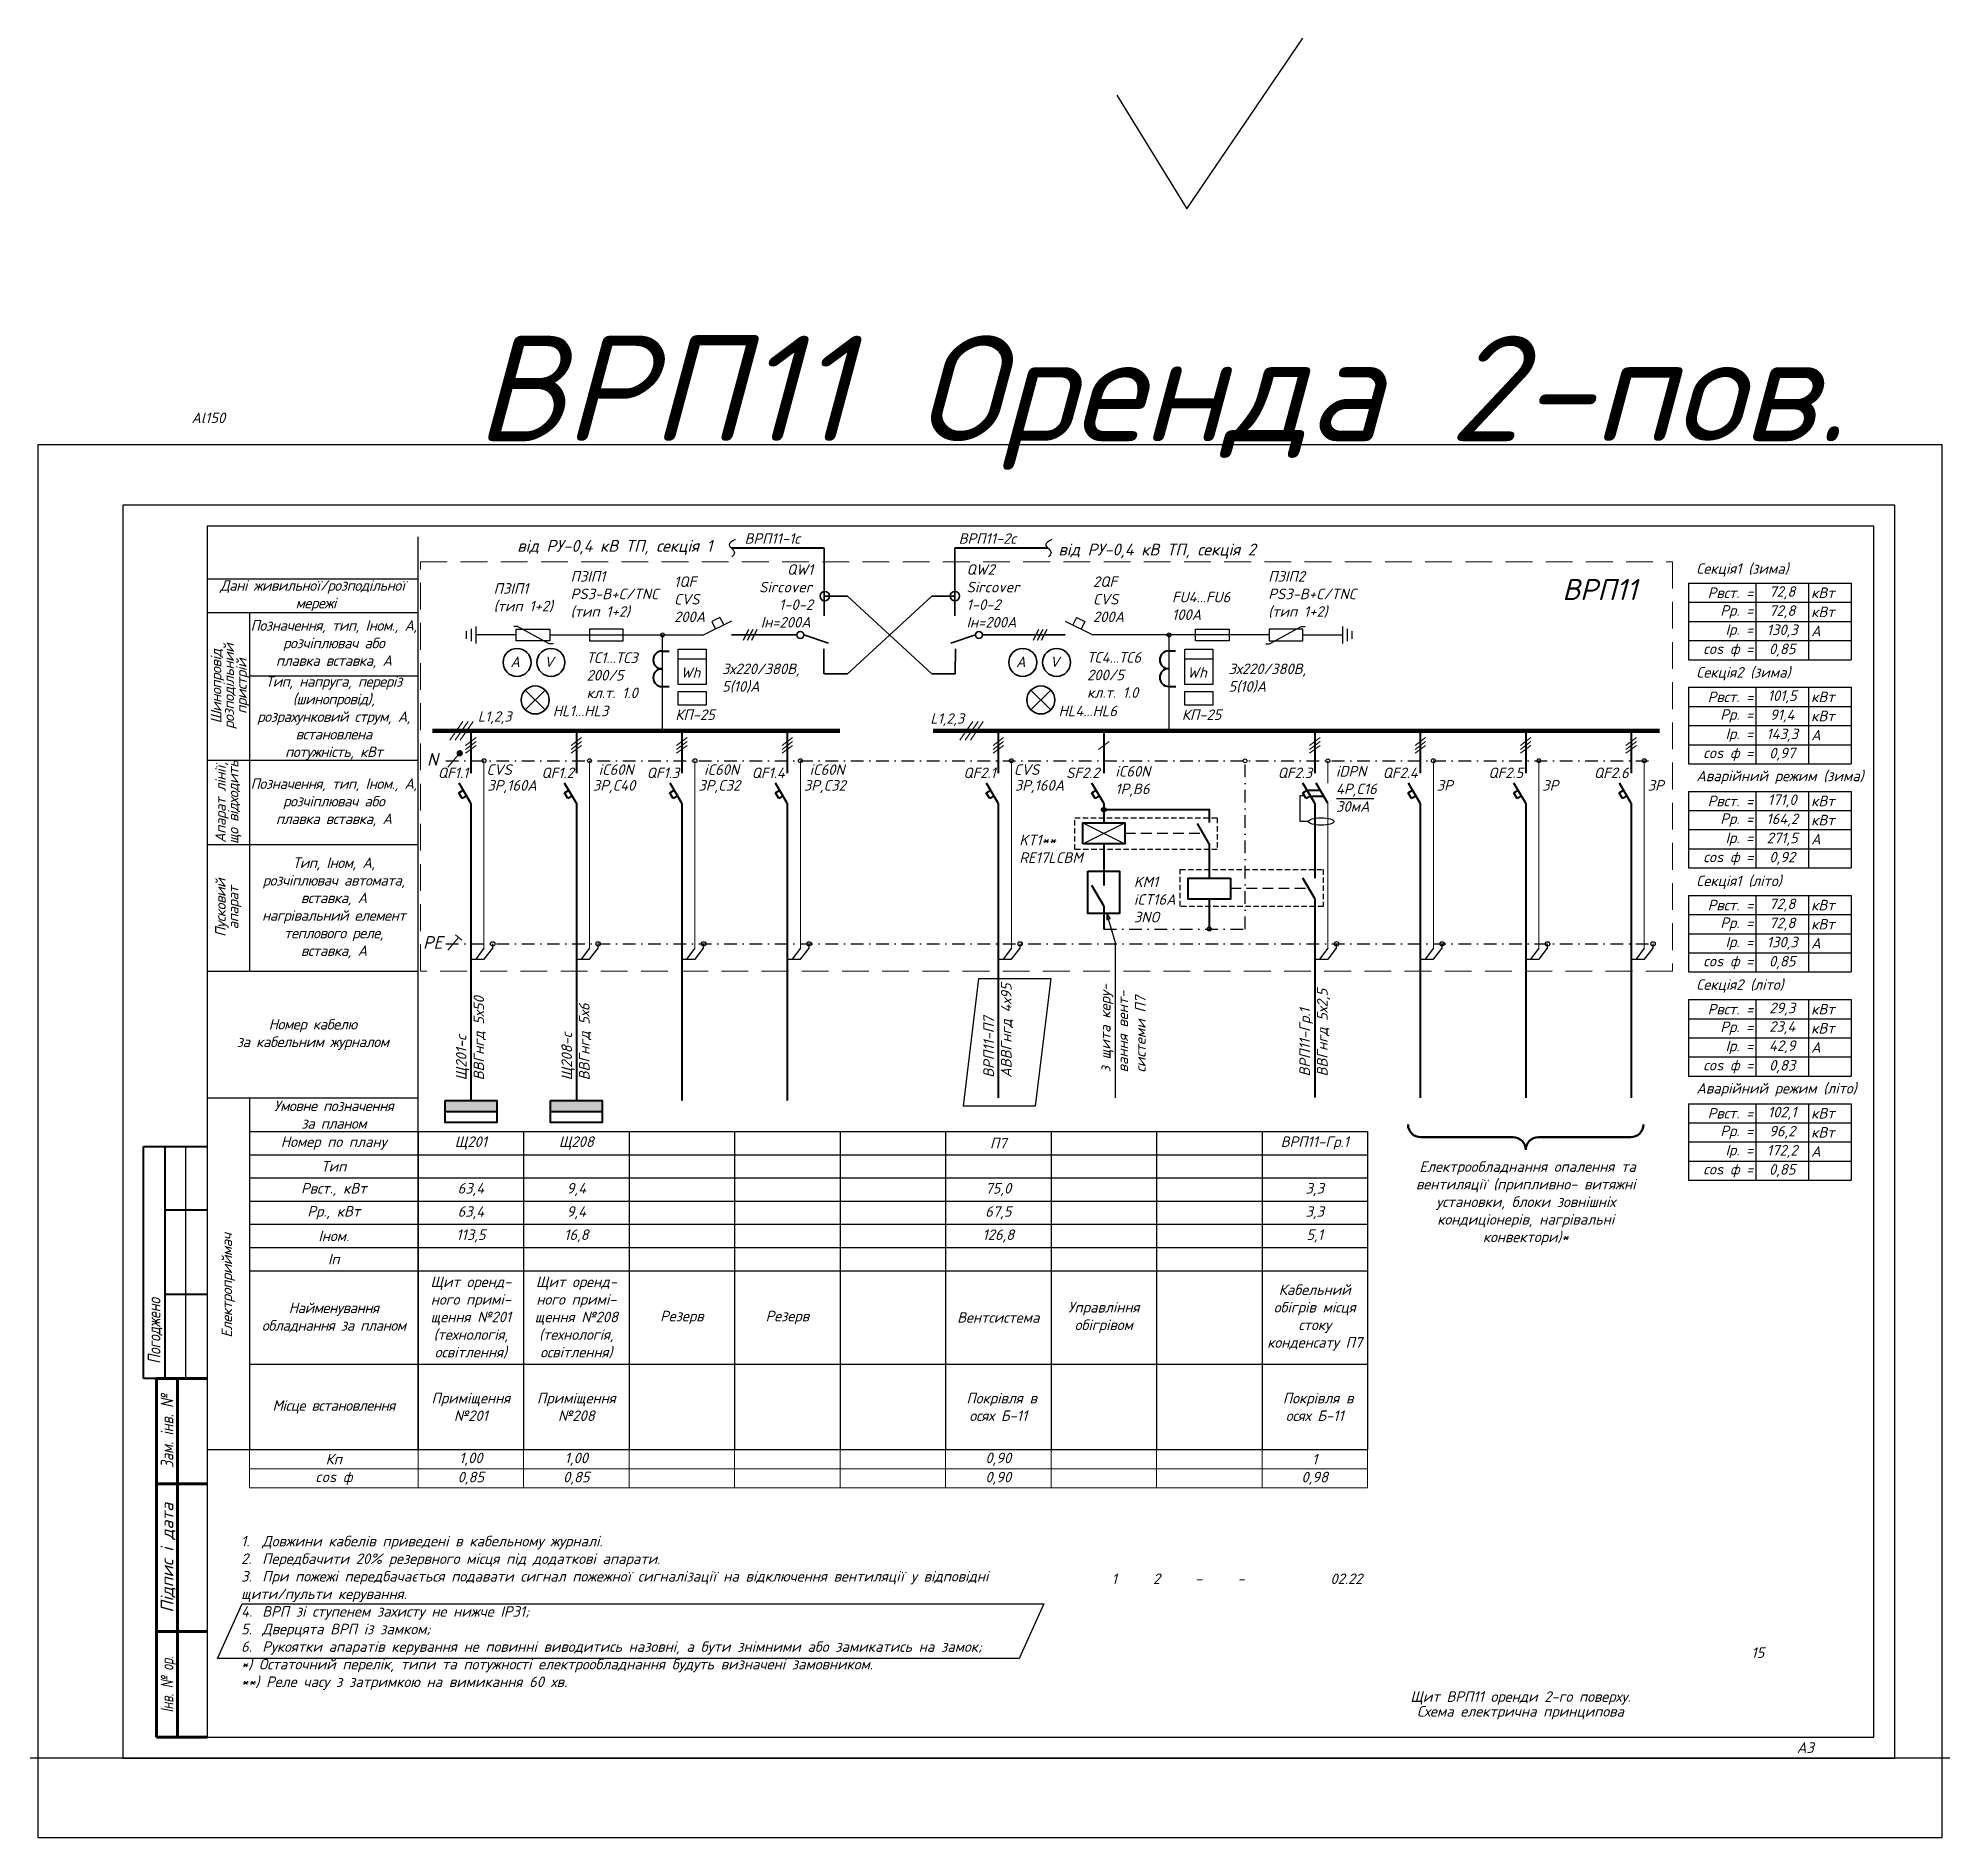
# Model space of a CAD drawing. Header units: millimetres. Extents: x -122434 to 1506205, y -201405 to 386015.
# Drawn here: x 1299817 to 1344938, y 152711 to 195373 of the extents above; entities that cross this region are included whole.
import ezdxf
from ezdxf.enums import TextEntityAlignment as Align

# ---------------------------------------------------------------- set-up
doc = ezdxf.new("R2010")
doc.units = ezdxf.units.MM
doc.linetypes.add('DASHDOTX2', pattern=[2, 1, -0.5, 0, -0.5])
doc.linetypes.add('DASHED', pattern=[9.525, 6.35, -3.175])
doc.layers.get('Defpoints').update_dxf_attribs({"color": 4})
for name, color, linetype in [('Cхема', 7, 'Continuous'), ('E_Зміни', 7, 'Continuous'), ('Схема', 7, 'Continuous')]:
    doc.layers.add(name, color=color, linetype=linetype)
doc.layers.add('Рамка внешняя', color=4, linetype='Continuous', lineweight=30, plot=False)
doc.styles.add('GOST 2.304', font='isocpeui.ttf')
doc.styles.add('ICO', font='isocpeui.ttf')
doc.styles.add('ГОСТ 2.304', font='isocpeui.ttf')
doc.styles.add('СГЕНЕРИР_СТИЛЬ_7', font='isocpeui.ttf')

msp = doc.modelspace()

# ---------------------------------------------------------------- texts
at = {"color": 3, "lineweight": 40, "style": 'GOST 2.304'}
msp.add_text('ВРП11 Оренда 2-пов.', height=2500, dxfattribs=at).set_placement((1310182, 185818, 0))
at = {"color": 0, "lineweight": 40}
for s, height, style, p in [('від РУ-0,4 кВ ТП, секція 1', 281.25, 'ГОСТ 2.304', (1311173, 183196)), ('ВРП11-1с', 250, 'GOST 2.304', (1316560, 183385)), ('ВРП11-2с', 250, 'GOST 2.304', (1321634, 183385)), ('від РУ-0,4 кВ ТП, секція 2', 281.25, 'ГОСТ 2.304', (1323999, 183109)), ('ВРП11', 500, 'GOST 2.304', (1335941, 182051))]:
    msp.add_text(s, height=height, dxfattribs=dict(at, style=style)).set_placement(p)
at = {"color": 7, "lineweight": 40, "style": 'ГОСТ 2.304'}
for s, p in [('А', (1311010, 180464, 0)), ('V', (1311812, 180464, 0)), ('А', (1322995, 180464, 0)), ('V', (1323797, 180464, 0)), ('Wh', (1315048, 180210)), ('Wh', (1327053, 180210)), ('HL1...HL3', (1312018, 179299, 0)), ('HL4...HL6', (1324003, 179299, 0))]:
    msp.add_text(s, height=250, dxfattribs=at).set_placement(p)
at = {"color": 0, "lineweight": 9, "style": 'ICO'}
for s, height, p in [('L1,2,3', 243.1, (1310239, 179172)), ('L1,2,3', 243.1, (1320965, 179124)), ('N', 300, (1309034, 178124)), ('PE', 300, (1308941, 173786))]:
    msp.add_text(s, height=height, dxfattribs=at).set_placement(p)
at = {"lineweight": 40, "style": 'GOST 2.304'}
msp.add_text('SF2.2', height=250, dxfattribs=at).set_placement((1324180, 177832))
at = {"color": 3, "linetype": 'Continuous', "lineweight": 25, "insert": (1303851, 186371), "char_height": 250, "width": 1500, "attachment_point": 5, "line_spacing_factor": 0.84, "style": 'GOST 2.304'}
msp.add_mtext('Al150', dxfattribs=at)
at = {"color": 7, "linetype": 'Continuous', "char_height": 250, "style": 'ГОСТ 2.304'}
for s, insert, width, attachment_point in [('\\pi1820.9;{\\C256;QW1\\P\\pi1159.8;Sircover\\P\\pi1630.4;1-0-2\\P\\pi1199.2;Iн=200А}', (1315745, 182151, 0), 2434.76, 4), ('{\\C256;QW2\\PSircover\\P1-0-2\\PIн=200А}', (1321821, 182151, 0), 1827.7, 4), ('{\\C256;ПЗІП1\\P(тип 1+2)}', (1310613, 182106), 4000, 4), ('{\\C256;ПЗІП1\\PPS3-B+C/TNC\\P(тип 1+2)}', (1312437, 182185, 0), 4000, 4), ('{\\C256;1QF\\PCVS\\P200А}', (1314889, 182071, 0), 4000, 4), ('{\\C256;2QF\\PCVS\\P200А}', (1324817, 182071, 0), 4000, 4), ('{\\C256;ПЗІП2\\PPS3-B+C/TNC\\P(тип 1+2)}', (1328971, 182185, 0), 4000, 4), ('{\\C256;FU4...FU6\\P100А }', (1326690, 181914), 1387.26, 4), ('{\\T0.95;Тип, напруга, переріз (шинопровід), розрахунковий струм, А, встановлена \\Pпотужність, кВт}', (1306824, 179255), 4000, 5), ('{\\T0.95;Позначення, тип, Iном., А, розчіплювач або \\Pплавка вставка, А}', (1306824, 177255), 4000, 5), ('{\\T0.95;Тип, Iном, А,\\Pрозчіплювач автомата,\\Pвставка, А\\Pнагрівальний елемент теплового реле,\\Pвставка, А}', (1306824, 174755), 4000, 5), ('{\\T0.95;Номер кабелю \\Pза кабельним журналом}', (1306324, 171755), 5000, 5), ('{\\T0.95;Умовне позначення \\Pза планом}', (1306824, 169855), 4000, 5)]:
    msp.add_mtext(s, dxfattribs=dict(at, insert=insert, width=width, attachment_point=attachment_point))
at = {"ltscale": 100, "char_height": 250}
for s, width, insert, attachment_point, style in [('Секція1 (зима)', 4941.25, (1339118, 182924), 1, 'ГОСТ 2.304'), ('ТС1...ТС3\\P200/5 \\Pкл.т. 1.0', 1652.14, (1312816, 180811), 1, 'ГОСТ 2.304'), ('\\P3х220/380В, 5(10)А', 1842.83, (1316026, 180964, 0), 1, 'GOST 2.304'), ('ТС4...ТС6\\P200/5 \\Pкл.т. 1.0', 1652.14, (1324678, 180818), 1, 'ГОСТ 2.304'), ('\\P3х220/380В, 5(10)А', 1842.83, (1328031, 180964, 0), 1, 'GOST 2.304'), ('Секція2 (зима)', 4941.25, (1339118, 180465), 1, 'ГОСТ 2.304'), ('КП-25', 1652.14, (1314919, 179460), 1, 'ГОСТ 2.304'), ('КП-25', 1652.14, (1326924, 179460), 1, 'ГОСТ 2.304'), ('Аварійний режим (зима)', 4941.25, (1339118, 178008), 1, 'ГОСТ 2.304'), ('Секція1 (літо)', 4941.25, (1339118, 175522), 1, 'ГОСТ 2.304'), ('Секція2 (літо)', 4941.25, (1339118, 173063), 1, 'ГОСТ 2.304'), ('Аварійний режим (літо)', 4941.25, (1339118, 170605), 1, 'ГОСТ 2.304'), ('\\pxi0.3556;Електрообладнання опалення та вентиляції (припливно- витяжні установки, блоки зовнішніх кондиціонерів, нагрівальні конвектори)*', 5902.74, (1335074, 168748, 0), 2, 'GOST 2.304')]:
    msp.add_mtext_dynamic_manual_height_columns(s, width=width, gutter_width=1250, heights=[0], dxfattribs=dict(at, insert=insert, attachment_point=attachment_point, style=style))
at = {"linetype": 'Continuous', "char_height": 250, "attachment_point": 5, "style": 'ГОСТ 2.304'}
for s, insert, width in [('{\\T0.95;Дані живильної/розподільної\\P мережі}', (1306324, 182155), 5000), ('{\\T0.95;Позначення, тип, Iном., А, розчіплювач або \\Pплавка вставка, А}', (1306824, 181005), 4000)]:
    msp.add_mtext(s, dxfattribs=dict(at, insert=insert, width=width))
at = {"color": 7, "linetype": 'Continuous', "char_height": 250, "attachment_point": 5, "rotation": 90, "line_spacing_factor": 0.72, "style": 'ГОСТ 2.304'}
for s, insert, width in [('{\\T0.95;Шинопровід\\Pрозподільний \\Pпристрій}', (1304369, 180005), 3500), ('{\\T0.95;Апарат лінії, що відходить}', (1304324, 177255), 2000), ('{\\T0.95;Пусковий \\Pапарат}', (1304324, 174755), 3000), ('{\\T0.95;Електроприймач}', (1304324, 165805), 8900)]:
    msp.add_mtext(s, dxfattribs=dict(at, insert=insert, width=width))
at = {"lineweight": 15, "char_height": 250, "attachment_point": 1, "style": 'ГОСТ 2.304'}
for s, insert, width in [('{\\C7;iC60N\\P1P,B6}', (1325348, 178118, 0), 1265.99), ('{\\C7;iDPN\\P4P,C16\\P30мA}', (1330578, 178118, 0), 1265.99), ('{\\C7;KT1**\\PRE17LCBM}', (1323071, 176489, 0), 1265.99), ('{\\C7;KМ1\\PiCT16A\\P3NO}', (1325787, 175497, 0), 1265.99), ('\\pxt2;{\\C7;1.^IДовжини кабелів приведені в кабельному журналі}.\\P{\\C7;2.^IПередбачити 20% резервного місця під додаткові апарати.\\P}3.^IПри пожежі передбачається подавати сигнал пожежної сигналізації на відключення вентиляції у відповідні щити/пульти керуван{\\C7;ня}.{\\C7;\\P4.^IВРП зі ступенем захисту не нижче IP31;\\P}5.^IДверцята ВРП із замком;\\P6.^IРукоятки апаратів керування не повинні виводитись назовні, а бути знімними або замикатись на замок;{\\C7;\\P\\ptz;}*) Остаточний перелік, типи та потужності електрообладнання будуть визначені замовником.\\P**) {\\C7;Реле часу з затримкою на вимикання 60 хв.}', (1304628, 159871, 0), 19062.53)]:
    msp.add_mtext(s, dxfattribs=dict(at, insert=insert, width=width))
at = {"color": 7, "linetype": 'Continuous', "char_height": 250, "width": 4000, "attachment_point": 4, "rotation": 90, "style": 'ГОСТ 2.304'}
for s, insert in [('{\\C256;ВРП11-П7\\P\\pxt12;АВВГнгд 4х95}', (1322574, 170729)), ('\\pt3000;{\\C256;з щита керу-\\Pвання вент-\\Pсистеми П7}', (1325525, 170855)), ('{\\C256;ВРП11-Гр.1\\P\\pt3000;ВВГнгд 5х2,5}', (1330074, 170759, 0)), ('{\\C256;Щ201-с\\PВВГнгд 5х50}', (1310074, 170667, 0)), ('{\\C256;Щ208-с\\PВВГнгд 5х6}', (1312574, 170667, 0))]:
    msp.add_mtext(s, dxfattribs=dict(at, insert=insert))
at = {"linetype": 'Continuous', "lineweight": 25, "char_height": 250, "attachment_point": 5, "line_spacing_factor": 0.84, "style": 'GOST 2.304'}
for s, insert, width in [('{\\C7;15}', (1340574, 157102), 1500), ('\\pi250;Щит ВРП11 оренди 2-го поверху. \\PСхема електрична принципова', (1334824, 155852), 7000)]:
    msp.add_mtext(s, dxfattribs=dict(at, insert=insert, width=width))
at = {"style": 'ГОСТ 2.304'}
msp.add_attdef('QF2.3', text='QF', height=250, dxfattribs=at).set_placement((1330013, 177956), align=Align.MIDDLE_RIGHT)
at = {"layer": 'E_Зміни', "linetype": 'Continuous', "lineweight": 25, "char_height": 250, "width": 1000, "attachment_point": 5, "line_spacing_factor": 0.84, "style": 'GOST 2.304'}
for s, insert in [('{\\C7;1}', (1325324, 158852)), ('{\\C7;2}', (1326324, 158852)), ('{\\C7;-}', (1327324, 158852)), ('{\\C7;-}', (1328324, 158852)), ('{\\C7;02.22}', (1330824, 158852))]:
    msp.add_mtext(s, dxfattribs=dict(at, insert=insert))

# ---------------------------------------------------------------- blocks, each defined once
blk = doc.blocks.new('*U160')
at = {"color": 0, "lineweight": 40}
for p, q in [((0, 0), (0, -1005)), ((0, -1720), (-280, -1240)), ((-284, -1468), (-180, -1408)), ((-204, -1607), (-284, -1468)), ((-100, -1547), (-204, -1607))]:
    blk.add_line(p, q, dxfattribs=at)
at = {"color": 0, "lineweight": 13}
for p, q in [((-124, -348), (124, -163)), ((-124, -441), (124, -256)), ((-124, -533), (124, -348))]:
    blk.add_line(p, q, dxfattribs=at)
at = {"color": 0, "lineweight": 9}
for p, q in [((311, -711), (311, -1240)), ((311, -1240), (311, -1720)), ((311, -2461), (311, -1720)), ((311, -2941), (311, -2461)), ((311, -5151), (311, -2941))]:
    blk.add_line(p, q, dxfattribs=at)
at = {"lineweight": 40}
for p, q in [((0, -1720), (0, -2226)), ((0, -2226), (0, -2941)), ((0, -2941), (0, -4529))]:
    blk.add_line(p, q, dxfattribs=at)
at = {"color": 0}
blk.add_circle((311, -711), 46.3, dxfattribs=at)
at = {"color": 0, "lineweight": 40}
blk.add_point((-37, -1659), dxfattribs=at)
at = {"style": 'ГОСТ 2.304'}
blk.add_attdef('QF', text='', height=250, dxfattribs=at).set_placement((-61, -997), align=Align.MIDDLE_RIGHT)
at = {"lineweight": 50, "style": 'ГОСТ 2.304'}
for tag, p in [('ТYPE', (369, -1046)), ('CURRENT', (391, -1419))]:
    blk.add_attdef(tag, p, '', height=250, dxfattribs=at)
blk = doc.blocks.new('*T85')
at = {"color": 0, "lineweight": -2, "transparency": 16777216}
for p, q in [((0, 0), (4000, 0)), ((0, 0), (0, -7540)), ((19000, 0), (24000, 0)), ((19000, 0), (19000, -7540)), ((21500, 0), (21500, -7540)), ((24000, 0), (24000, -7540)), ((0, -550), (26500, -550)), ((4000, -550), (4000, -2200)), ((6500, -550), (6500, -2200)), ((9000, -550), (9000, -2200)), ((11500, -550), (11500, -7540)), ((14000, -550), (14000, -7540)), ((16500, -550), (16500, -7540)), ((26500, -550), (26500, -2200)), ((0, -1100), (26500, -1100)), ((0, -1650), (26500, -1650)), ((0, -2200), (4000, -2200)), ((9000, -2200), (16500, -2200)), ((19000, -2200), (26500, -2200)), ((0, -2750), (4000, -2750)), ((6500, -2750), (6500, -5515)), ((9000, -2750), (16500, -2750)), ((9000, -2750), (9000, -3300)), ((19000, -2750), (24000, -2750)), ((26500, -2750), (26500, -7540)), ((0, -3300), (9000, -3300)), ((4000, -3300), (4000, -7540)), ((11500, -3300), (26500, -3300)), ((0, -5515), (26500, -5515)), ((0, -7540), (26500, -7540))]:
    blk.add_line(p, q, dxfattribs=at)
at = {"color": 0, "linetype": 'ByBlock', "lineweight": -2, "transparency": 16777216}
for p, q in [((4000, 0), (19000, 0)), ((4000, 0), (4000, -550)), ((6500, 0), (6500, -550)), ((9000, 0), (9000, -550)), ((11500, 0), (11500, -550)), ((14000, 0), (14000, -550)), ((16500, 0), (16500, -550)), ((24000, 0), (26500, 0)), ((26500, 0), (26500, -550)), ((4000, -2200), (9000, -2200)), ((4000, -2200), (4000, -3300)), ((6500, -2200), (6500, -2750)), ((9000, -2200), (9000, -2750)), ((16500, -2200), (19000, -2200)), ((26500, -2200), (26500, -2750)), ((4000, -2750), (9000, -2750)), ((16500, -2750), (19000, -2750)), ((24000, -2750), (26500, -2750)), ((9000, -3300), (11500, -3300)), ((9000, -3300), (9000, -7540)), ((6500, -5515), (6500, -7540))]:
    blk.add_line(p, q, dxfattribs=at)
at = {"layer": 'Defpoints', "color": 8, "linetype": 'ByBlock', "lineweight": 0, "transparency": 16777216}
for p, q in [((0, -7540), (0, -8447)), ((4000, -7540), (4000, -8447)), ((6500, -7540), (6500, -8447)), ((9000, -7540), (9000, -8447)), ((11500, -7540), (11500, -8447)), ((14000, -7540), (14000, -8447)), ((16500, -7540), (16500, -8447)), ((19000, -7540), (19000, -8447)), ((21500, -7540), (21500, -8447)), ((24000, -7540), (24000, -8447)), ((26500, -7540), (26500, -8447)), ((0, -7994), (26500, -7994)), ((0, -8447), (26500, -8447))]:
    blk.add_line(p, q, dxfattribs=at)
at = {"color": 0, "transparency": 16777216, "char_height": 250, "attachment_point": 5, "style": 'ГОСТ 2.304'}
for s, insert, width in [('Номер по плану', (2000, -275), 3880), ('Щ201', (5250, -275), 2380), ('Щ208', (7750, -275), 2380), ('П7', (17750, -275), 2380), ('ВРП11-Гр.1', (25250, -275), 2380), ('Тип', (2000, -825), 3880), ('Рвст., кВт', (2000, -1375), 3880), ('63,4', (5250, -1375), 2380), ('9,4', (7750, -1375), 2380), ('75,0', (17750, -1375), 2380), ('3,3', (25250, -1375), 2380), ('Рр., кВт', (2000, -1925), 3880), ('63,4', (5250, -1925), 2380), ('9,4', (7750, -1925), 2380), ('67,5', (17750, -1925), 2380), ('3,3', (25250, -1925), 2380), ('Іном.', (2000, -2475), 3880), ('113,5', (5250, -2475), 2380), ('16,8', (7750, -2475), 2380), ('126,8', (17750, -2475), 2380), ('5,1', (25250, -2475), 2380), ('Іп', (2000, -3025), 3880), ('Щит оренд- ного примі- щення №201 (технологія, освітлення)', (5250, -4408), 2380), ('Щит оренд- ного примі- щення №208 (технологія, освітлення)', (7750, -4408), 2380), ('{\\T0.95;\\C7;Найменування обладнання за планом}', (2000, -4408), 3880), ('Управління обігрівом ', (20250, -4408), 2380), ('Кабельний обігрів місця стоку конденсату П7', (25250, -4408), 2380), ('Резерв', (10250, -4408), 2380), ('Резерв', (12750, -4408), 2380), ('Вентсистема', (17750, -4408), 2380), ('Приміщення №201', (5250, -6528), 2380), ('Приміщення №208', (7750, -6528), 2380), (' Покрівля в осях Б-11', (17750, -6528), 2380), (' Покрівля в осях Б-11', (25250, -6528), 2380), ('{\\T0.95;\\C7;Місце встановлення}', (2000, -6528), 3880)]:
    blk.add_mtext(s, dxfattribs=dict(at, insert=insert, width=width))
at = {"color": 7, "true_color": 0xffffff, "transparency": 16777216, "char_height": 250, "attachment_point": 5, "style": 'ГОСТ 2.304'}
for s, insert, width in [('Кп', (2000, -7767), 3880), ('1,00', (5250, -7767), 2380), ('1,00', (7750, -7767), 2380), ('0,90', (17750, -7767), 2380), ('1', (25250, -7767), 2380), ('cos ф', (2000, -8220), 3880), ('0,85', (5250, -8220), 2380), ('0,85', (7750, -8220), 2380), ('0,90', (17750, -8220), 2380), ('0,98', (25250, -8220), 2380)]:
    blk.add_mtext(s, dxfattribs=dict(at, insert=insert, width=width))
blk = doc.blocks.new('*T86')
at = {"color": 0, "lineweight": -2, "transparency": 16777216}
for p, q in [((0, 0), (1600, 0)), ((0, 0), (0, -1813)), ((1600, 0), (1600, -1813)), ((2850, 0), (3860, 0)), ((2850, 0), (2850, -1813)), ((3860, 0), (3860, -1813)), ((0, -453), (3860, -453)), ((0, -907), (3860, -907)), ((0, -1360), (3860, -1360)), ((0, -1813), (3860, -1813))]:
    blk.add_line(p, q, dxfattribs=at)
at = {"color": 0, "linetype": 'ByBlock', "lineweight": -2, "transparency": 16777216}
blk.add_line((1600, 0), (2850, 0), dxfattribs=at)
at = {"color": 0, "transparency": 16777216, "char_height": 250, "style": 'ГОСТ 2.304'}
for s, insert, width, attachment_point in [('Рвст. =', (1540, -227), 1480, 6), ('72,8', (2225, -227), 1130, 5), ('кВт', (2910, -227), 890, 4), ('Рр. =', (1540, -680), 1480, 6), ('72,8', (2225, -680), 1130, 5), ('кВт', (2910, -680), 890, 4), ('Ір. =', (1540, -1133), 1480, 6), ('130,3', (2225, -1133), 1130, 5), ('А', (2910, -1133), 890, 4), ('сos ф =', (1540, -1587), 1480, 6), ('0,85', (2225, -1587), 1130, 5)]:
    blk.add_mtext(s, dxfattribs=dict(at, insert=insert, width=width, attachment_point=attachment_point))
blk = doc.blocks.new('*T87')
at = {"color": 0, "lineweight": -2, "transparency": 16777216}
for p, q in [((0, 0), (1600, 0)), ((0, 0), (0, -1813)), ((1600, 0), (1600, -1813)), ((2850, 0), (3860, 0)), ((2850, 0), (2850, -1813)), ((3860, 0), (3860, -1813)), ((0, -453), (3860, -453)), ((0, -907), (3860, -907)), ((0, -1360), (3860, -1360)), ((0, -1813), (3860, -1813))]:
    blk.add_line(p, q, dxfattribs=at)
at = {"color": 0, "linetype": 'ByBlock', "lineweight": -2, "transparency": 16777216}
blk.add_line((1600, 0), (2850, 0), dxfattribs=at)
at = {"color": 0, "transparency": 16777216, "char_height": 250, "style": 'ГОСТ 2.304'}
for s, insert, width, attachment_point in [('Рвст. =', (1540, -227), 1480, 6), ('101,5', (2225, -227), 1130, 5), ('кВт', (2910, -227), 890, 4), ('Рр. =', (1540, -680), 1480, 6), ('91,4', (2225, -680), 1130, 5), ('кВт', (2910, -680), 890, 4), ('Ір. =', (1540, -1133), 1480, 6), ('143,3', (2225, -1133), 1130, 5), ('А', (2910, -1133), 890, 4), ('сos ф =', (1540, -1587), 1480, 6), ('0,97', (2225, -1587), 1130, 5)]:
    blk.add_mtext(s, dxfattribs=dict(at, insert=insert, width=width, attachment_point=attachment_point))
blk = doc.blocks.new('*T88')
at = {"color": 0, "lineweight": -2, "transparency": 16777216}
for p, q in [((0, 0), (1600, 0)), ((0, 0), (0, -1813)), ((1600, 0), (1600, -1813)), ((2850, 0), (3860, 0)), ((2850, 0), (2850, -1813)), ((3860, 0), (3860, -1813)), ((0, -453), (3860, -453)), ((0, -907), (3860, -907)), ((0, -1360), (3860, -1360)), ((0, -1813), (3860, -1813))]:
    blk.add_line(p, q, dxfattribs=at)
at = {"color": 0, "linetype": 'ByBlock', "lineweight": -2, "transparency": 16777216}
blk.add_line((1600, 0), (2850, 0), dxfattribs=at)
at = {"color": 0, "transparency": 16777216, "char_height": 250, "style": 'ГОСТ 2.304'}
for s, insert, width, attachment_point in [('Рвст. =', (1540, -227), 1480, 6), ('171,0', (2225, -227), 1130, 5), ('кВт', (2910, -227), 890, 4), ('Рр. =', (1540, -680), 1480, 6), ('164,2', (2225, -680), 1130, 5), ('кВт', (2910, -680), 890, 4), ('Ір. =', (1540, -1133), 1480, 6), ('271,5', (2225, -1133), 1130, 5), ('А', (2910, -1133), 890, 4), ('сos ф =', (1540, -1587), 1480, 6), ('0,92', (2225, -1587), 1130, 5)]:
    blk.add_mtext(s, dxfattribs=dict(at, insert=insert, width=width, attachment_point=attachment_point))
blk = doc.blocks.new('*T89')
at = {"color": 0, "lineweight": -2, "transparency": 16777216}
for p, q in [((0, 0), (1600, 0)), ((0, 0), (0, -1813)), ((1600, 0), (1600, -1813)), ((2850, 0), (3860, 0)), ((2850, 0), (2850, -1360)), ((3860, 0), (3860, -1813)), ((0, -453), (3860, -453)), ((0, -907), (3860, -907)), ((0, -1360), (3860, -1360)), ((0, -1813), (3860, -1813))]:
    blk.add_line(p, q, dxfattribs=at)
at = {"color": 0, "linetype": 'ByBlock', "lineweight": -2, "transparency": 16777216}
for p, q in [((1600, 0), (2850, 0)), ((2850, -1360), (2850, -1813))]:
    blk.add_line(p, q, dxfattribs=at)
at = {"color": 0, "transparency": 16777216, "char_height": 250, "style": 'ГОСТ 2.304'}
for s, insert, width, attachment_point in [('Рвст. =', (1540, -227), 1480, 6), ('72,8', (2225, -227), 1130, 5), ('кВт', (2910, -227), 890, 4), ('Рр. =', (1540, -680), 1480, 6), ('72,8', (2225, -680), 1130, 5), ('кВт', (2910, -680), 890, 4), ('Ір. =', (1540, -1133), 1480, 6), ('130,3', (2225, -1133), 1130, 5), ('А', (2910, -1133), 890, 4), ('сos ф =', (1540, -1587), 1480, 6), ('0,85', (2225, -1587), 1130, 5)]:
    blk.add_mtext(s, dxfattribs=dict(at, insert=insert, width=width, attachment_point=attachment_point))
blk = doc.blocks.new('*T90')
at = {"color": 0, "lineweight": -2, "transparency": 16777216}
for p, q in [((0, 0), (1600, 0)), ((0, 0), (0, -1813)), ((1600, 0), (1600, -1813)), ((2850, 0), (3860, 0)), ((2850, 0), (2850, -1813)), ((3860, 0), (3860, -1813)), ((0, -453), (3860, -453)), ((0, -907), (3860, -907)), ((0, -1360), (3860, -1360)), ((0, -1813), (3860, -1813))]:
    blk.add_line(p, q, dxfattribs=at)
at = {"color": 0, "linetype": 'ByBlock', "lineweight": -2, "transparency": 16777216}
blk.add_line((1600, 0), (2850, 0), dxfattribs=at)
at = {"color": 0, "transparency": 16777216, "char_height": 250, "style": 'ГОСТ 2.304'}
for s, insert, width, attachment_point in [('Рвст. =', (1540, -227), 1480, 6), ('29,3', (2225, -227), 1130, 5), ('кВт', (2910, -227), 890, 4), ('Рр. =', (1540, -680), 1480, 6), ('23,4', (2225, -513), 1130, 2), ('кВт', (2910, -680), 890, 4), ('Ір. =', (1540, -1133), 1480, 6), ('42,9', (2225, -967), 1130, 2), ('А', (2910, -1133), 890, 4), ('сos ф =', (1540, -1587), 1480, 6), ('0,83', (2225, -1587), 1130, 5)]:
    blk.add_mtext(s, dxfattribs=dict(at, insert=insert, width=width, attachment_point=attachment_point))
blk = doc.blocks.new('*T91')
at = {"color": 0, "lineweight": -2, "transparency": 16777216}
for p, q in [((0, 0), (1600, 0)), ((0, 0), (0, -1813)), ((1600, 0), (1600, -1813)), ((2850, 0), (3860, 0)), ((2850, 0), (2850, -1813)), ((3860, 0), (3860, -1813)), ((0, -453), (3860, -453)), ((0, -907), (3860, -907)), ((0, -1360), (3860, -1360)), ((0, -1813), (3860, -1813))]:
    blk.add_line(p, q, dxfattribs=at)
at = {"color": 0, "linetype": 'ByBlock', "lineweight": -2, "transparency": 16777216}
blk.add_line((1600, 0), (2850, 0), dxfattribs=at)
at = {"color": 0, "transparency": 16777216, "char_height": 250, "style": 'ГОСТ 2.304'}
for s, insert, width, attachment_point in [('Рвст. =', (1540, -227), 1480, 6), ('102,1', (2225, -227), 1130, 5), ('кВт', (2910, -227), 890, 4), ('Рр. =', (1540, -680), 1480, 6), ('96,2', (2225, -680), 1130, 5), ('кВт', (2910, -680), 890, 4), ('Ір. =', (1540, -1133), 1480, 6), ('172,2', (2225, -1133), 1130, 5), ('А', (2910, -1133), 890, 4), ('сos ф =', (1540, -1587), 1480, 6), ('0,85', (2225, -1587), 1130, 5)]:
    blk.add_mtext(s, dxfattribs=dict(at, insert=insert, width=width, attachment_point=attachment_point))
blk = doc.blocks.new('*U79')
at = {"lineweight": 40}
for p, q in [((4.94, 90), (4.94, 145)), ((4.94, 145), (19.94, 145)), ((9.94, 145), (9.94, 90)), ((9.94, 130), (19.94, 130)), ((9.94, 110), (19.94, 110)), ((19.94, 90), (4.94, 90))]:
    blk.add_line(p, q, dxfattribs=at)
at = {"lineweight": 25}
blk.add_line((14.94, 90), (14.94, 145), dxfattribs=at)
at = {"linetype": 'Continuous', "lineweight": 60}
for p, q in [((8, 5), (8, 90)), ((8, 90), (20, 90)), ((13, 5), (13, 90)), ((8, 65), (20, 65)), ((8, 30), (20, 30)), ((20, 5), (8, 5))]:
    blk.add_line(p, q, dxfattribs=at)
at = {"lineweight": 30, "ltscale": 100}
blk.add_lwpolyline([(20, 5), (415, 5), (415, 292), (20, 292)], close=True, dxfattribs=at)
at = {"layer": 'Рамка внешняя', "ltscale": 100}
blk.add_lwpolyline([(0, 0), (420, 0), (420, 297), (0, 297)], close=True, dxfattribs=at)
at = {"linetype": 'Continuous', "lineweight": 25, "style": 'СГЕНЕРИР_СТИЛЬ_7'}
for s, width, p in [('Погоджено', 0.8, (7.44, 101.27)), ('Зам. інв. №', 0.8, (10.5, 77.5)), ('Інв. № ор.', 0.7, (10.5, 17.5))]:
    blk.add_text(s, height=3, rotation=90, dxfattribs=dict(at, width=width)).set_placement(p, align=Align.MIDDLE_CENTER)
blk.add_text('Підпис і дата', height=3, rotation=90, dxfattribs=at).set_placement((10.5, 47.5), align=Align.MIDDLE_CENTER)
at = {"layer": 'Схема', "linetype": 'Continuous', "style": 'ГОСТ 2.304'}
blk.add_text('А3', height=2.5, dxfattribs=at).set_placement((396.77, 1.24))

# ---------------------------------------------------------------- hatches: boundary and pattern name
at = {"lineweight": 40}
h = msp.add_hatch(color=256, dxfattribs=at)
h.dxf.hatch_style = 1
h.paths.add_polyline_path([(1310687, 170192), (1309462, 170192), (1309462, 169929), (1310687, 169929)])
h = msp.add_hatch(color=256, dxfattribs=at)
h.dxf.hatch_style = 1
h.paths.add_polyline_path([(1313187, 170192), (1311962, 170192), (1311962, 169929), (1313187, 169929)])

# ---------------------------------------------------------------- linework, layer by layer
at = {"color": 7, "ltscale": 300}
for p, q in [((1308824, 161911), (1308824, 183551)), ((1303824, 182555), (1303824, 161914)), ((1304824, 181755), (1304824, 178255)), ((1304824, 180255), (1308824, 180255)), ((1303824, 178255), (1308824, 178255)), ((1304824, 178255), (1304824, 176255)), ((1303824, 176255), (1308824, 176255)), ((1304824, 176255), (1304824, 173255)), ((1303824, 173255), (1308824, 173255)), ((1303824, 170255), (1308824, 170255)), ((1304824, 170255), (1304824, 169455)), ((1303824, 161914), (1304824, 161914))]:
    msp.add_line(p, q, dxfattribs=at)
at = {"lineweight": 40, "ltscale": 300}
for p, q in [((1318450, 183286), (1316247, 183286)), ((1323750, 183286), (1321547, 183286)), ((1325074, 178954), (1325074, 177949)), ((1324790, 177485), (1324894, 177545)), ((1324870, 177347), (1324790, 177485)), ((1325074, 177234), (1324794, 177714)), ((1324974, 177407), (1324870, 177347)), ((1325074, 177234), (1325074, 176775)), ((1327574, 176275), (1327294, 176755)), ((1325074, 176275), (1325074, 175285)), ((1327574, 176275), (1327574, 175462)), ((1325074, 174805), (1324794, 175285)), ((1330074, 174982), (1329794, 175462)), ((1325074, 174805), (1325074, 174255)), ((1327574, 174962), (1327574, 174255)), ((1330074, 174982), (1330074, 170258)), ((1310074, 174424), (1310074, 170192, 0)), ((1312574, 174424), (1312574, 170192, 0)), ((1315074, 174424), (1315074, 170192)), ((1317574, 174424), (1317574, 170192)), ((1322574, 174424), (1322574, 170255)), ((1332574, 174424), (1332574, 170255)), ((1335074, 174424), (1335074, 170255)), ((1337574, 174424), (1337574, 170255)), ((1309462, 169929, 0), (1310687, 169929, 0)), ((1311962, 169929, 0), (1313187, 169929, 0))]:
    msp.add_line(p, q, dxfattribs=at)
at = {"ltscale": 300}
for p, q in [((1303824, 182555), (1308824, 182555)), ((1308824, 170255), (1308824, 182555)), ((1303824, 181755), (1308824, 181755))]:
    msp.add_line(p, q, dxfattribs=at)
at = {"color": 7, "lineweight": 30, "ltscale": 300}
for p, q in [((1311183, 181427), (1311093, 181427)), ((1311933, 181013), (1311183, 181427)), ((1329004, 181013), (1329753, 181427)), ((1329753, 181427), (1329843, 181427)), ((1311144, 181226), (1310200, 181226)), ((1312022, 181013), (1311933, 181013)), ((1311943, 181226), (1315593, 181226)), ((1328993, 181226), (1324819, 181226)), ((1328914, 181013), (1329004, 181013)), ((1329792, 181226), (1330736, 181226)), ((1314990, 180657), (1315650, 180657)), ((1326995, 180657), (1327655, 180657))]:
    msp.add_line(p, q, dxfattribs=at)
at = {"color": 0, "lineweight": 30, "ltscale": 300}
for p, q in [((1316248, 181553), (1315593, 181226)), ((1315978, 181641), (1315783, 181543)), ((1315783, 181543), (1315872, 181365)), ((1315978, 181641), (1316067, 181463)), ((1324160, 181553), (1324814, 181226)), ((1324430, 181641), (1324341, 181463)), ((1324430, 181641), (1324624, 181543)), ((1324624, 181543), (1324535, 181365)), ((1314616, 178954), (1314616, 181226)), ((1326621, 178954), (1326621, 181226))]:
    msp.add_line(p, q, dxfattribs=at)
at = {"color": 0, "ltscale": 300}
for p, q in [((1316656, 181357), (1316525, 181095)), ((1316754, 181357), (1316623, 181095)), ((1316852, 181357), (1316721, 181095)), ((1323528, 181357), (1323397, 181095)), ((1323626, 181357), (1323495, 181095)), ((1323724, 181357), (1323593, 181095)), ((1310385, 173802), (1310188, 173543)), ((1310389, 173543), (1310591, 173803)), ((1310591, 173803), (1310591, 173903)), ((1312885, 173802), (1312688, 173543)), ((1312889, 173543), (1313091, 173803)), ((1313091, 173803), (1313091, 173903)), ((1315385, 173802), (1315188, 173543)), ((1315389, 173543), (1315591, 173803)), ((1315591, 173803), (1315591, 173903)), ((1317885, 173802), (1317688, 173543)), ((1317889, 173543), (1318091, 173803)), ((1318091, 173803), (1318091, 173903)), ((1322885, 173802), (1322688, 173543)), ((1322889, 173543), (1323091, 173803)), ((1323091, 173803), (1323091, 173903)), ((1332885, 173802), (1332688, 173543)), ((1332889, 173543), (1333091, 173803)), ((1333091, 173803), (1333091, 173903)), ((1335385, 173802), (1335188, 173543)), ((1335389, 173543), (1335591, 173803)), ((1335591, 173803), (1335591, 173903)), ((1337885, 173802), (1337688, 173543)), ((1337889, 173543), (1338091, 173803)), ((1338091, 173803), (1338091, 173903)), ((1310065, 173543), (1310389, 173543)), ((1312565, 173543), (1312889, 173543)), ((1315065, 173543), (1315389, 173543)), ((1317565, 173543), (1317889, 173543)), ((1322565, 173543), (1322889, 173543)), ((1332565, 173543), (1332889, 173543)), ((1335065, 173543), (1335389, 173543)), ((1337565, 173543), (1337889, 173543))]:
    msp.add_line(p, q, dxfattribs=at)
at = {"color": 7, "lineweight": 40, "ltscale": 300}
for p, q in [((1314606, 180842), (1314770, 180842)), ((1326611, 180847), (1326775, 180847)), ((1314606, 180002), (1314776, 180002)), ((1326611, 180007), (1326781, 180007))]:
    msp.add_line(p, q, dxfattribs=at)
at = {"lineweight": 15, "ltscale": 300}
for p, q in [((1309882, 179172), (1309576, 178735)), ((1310006, 179172), (1309700, 178735)), ((1310130, 179172), (1309824, 178735)), ((1321970, 179172), (1321664, 178735)), ((1322094, 179172), (1321788, 178735)), ((1322218, 179172), (1321913, 178735))]:
    msp.add_line(p, q, dxfattribs=at)
at = {"lineweight": 13, "ltscale": 300}
msp.add_line((1324950, 178513), (1325199, 178698), dxfattribs=at)
at = {"color": 0, "lineweight": 13}
for p, q in [((1329950, 178606), (1330199, 178791)), ((1329950, 178513), (1330199, 178698)), ((1329950, 178420), (1330199, 178605))]:
    msp.add_line(p, q, dxfattribs=at)
at = {"color": 0, "lineweight": 40}
for p, q in [((1330074, 178954), (1330074, 177949)), ((1329790, 177485), (1329894, 177545)), ((1329870, 177347), (1329790, 177485)), ((1330074, 177234), (1329794, 177714)), ((1329974, 177407), (1329870, 177347)), ((1329893, 177545), (1330204, 177545)), ((1329974, 177407), (1330284, 177407)), ((1330385, 177234), (1330105, 177714))]:
    msp.add_line(p, q, dxfattribs=at)
at = {"color": 0, "linetype": 'DASHDOTX2', "ltscale": 300}
msp.add_line((1309478, 178242), (1338252, 178242), dxfattribs=at)
at = {"color": 0, "lineweight": 9}
for p, q in [((1330385, 178242), (1330385, 177714)), ((1330385, 176492), (1330385, 177234)), ((1330385, 176012), (1330385, 176492)), ((1330385, 173802), (1330385, 176012))]:
    msp.add_line(p, q, dxfattribs=at)
msp.add_line((1330590, 177352), (1331476, 177352))
at = {"lineweight": 40}
for p, q in [((1330074, 177234), (1330074, 176727)), ((1330074, 176727), (1330074, 175462))]:
    msp.add_line(p, q, dxfattribs=at)
at = {"linetype": 'DASHDOTX2', "ltscale": 300}
msp.add_line((1309478, 173903), (1338252, 173903), dxfattribs=at)
at = {"color": 0, "ltscale": 200}
for p, q in [((1330385, 173803), (1330188, 173543)), ((1330389, 173543), (1330591, 173803)), ((1330591, 173803), (1330591, 173904)), ((1330074, 173543), (1330389, 173543))]:
    msp.add_line(p, q, dxfattribs=at)
msp.add_xline((1302, 154602), (-1, 0))
at = {"color": 3}
msp.add_lwpolyline([(1325380, 194023), (1327042, 191324), (1329795, 195373)], dxfattribs=at)
msp.add_lwpolyline([(1299817, 185736), (1344938, 185736), (1344938, 152711), (1299817, 152711)], close=True, dxfattribs=at)
at = {"linetype": 'DASHED', "lineweight": 18, "ltscale": 100}
msp.add_lwpolyline([(1308879, 182962), (1338555, 182962), (1338555, 173255), (1308879, 173255)], close=True, dxfattribs=at)
at = {"color": 7, "lineweight": 30, "ltscale": 100}
for points in [[(1310200, 181023), (1310200, 181429)], [(1330736, 181023), (1330736, 181429)], [(1309974, 181137), (1309974, 181315)], [(1310087, 181080), (1310087, 181372)], [(1330849, 181080), (1330849, 181372)], [(1330962, 181137), (1330962, 181315)]]:
    msp.add_lwpolyline(points, dxfattribs=at)
for points in [[(1311144, 181089), (1311144, 181363), (1311943, 181363), (1311943, 181089)], [(1313687, 181089), (1313687, 181363), (1312887, 181363), (1312887, 181089)], [(1327249, 181089), (1327249, 181363), (1328049, 181363), (1328049, 181089)], [(1329792, 181089), (1329792, 181363), (1328993, 181363), (1328993, 181089)], [(1314990, 180886), (1315650, 180886), (1315650, 180052), (1314990, 180052)], [(1326995, 180886), (1327655, 180886), (1327655, 180052), (1326995, 180052)], [(1314990, 179886), (1315650, 179886), (1315650, 179559), (1314990, 179559)], [(1326995, 179886), (1327655, 179886), (1327655, 179559), (1326995, 179559)]]:
    msp.add_lwpolyline(points, close=True, dxfattribs=at)
at = {"color": 0, "lineweight": 40, "ltscale": 100, "const_width": 100}
for points in [[(1309157, 178954), (1318824, 178954)], [(1321030, 178954), (1338252, 178954)]]:
    msp.add_lwpolyline(points, dxfattribs=at)
at = {"lineweight": 20, "ltscale": 100}
for points in [[(1309784, 178392), (1309528, 178092)], [(1309784, 174054), (1309528, 173754)], [(1309781, 174057), (1309861, 173994), (1309707, 174115)]]:
    msp.add_lwpolyline(points, dxfattribs=at)
at = {"lineweight": 9, "ltscale": 100, "const_width": 75}
msp.add_lwpolyline([(1309772, 178420, 1), (1309847, 178420, 1)], format="xyb", close=True, dxfattribs=at)
at = {"color": 0, "linetype": 'DASHDOTX2', "ltscale": 300}
msp.add_lwpolyline([(1325074, 174625), (1325074, 174255), (1328424, 174255), (1328424, 178242)], dxfattribs=at)
at = {"color": 0}
msp.add_lwpolyline([(1329923, 176804), (1329729, 176804), (1329728, 177416), (1329830, 177416)], dxfattribs=at)
at = {"linetype": 'DASHED', "ltscale": 20}
for points in [[(1324385, 176887), (1327763, 176887), (1327763, 176139), (1324385, 176139)], [(1326885, 175664), (1330271, 175664), (1330271, 174792), (1326885, 174792)]]:
    msp.add_lwpolyline(points, close=True, dxfattribs=at)
at = {"lineweight": 40, "ltscale": 300}
msp.add_lwpolyline([(1325074, 177084), (1327574, 177084), (1327574, 176780)], dxfattribs=at)
at = {"lineweight": 40, "ltscale": 100}
for points in [[(1324574, 176275), (1324574, 176775), (1325574, 176775), (1325574, 176275)], [(1324699, 175625), (1325449, 175625), (1325449, 174625), (1324699, 174625)], [(1328074, 175462), (1328074, 174962), (1327074, 174962), (1327074, 175462)]]:
    msp.add_lwpolyline(points, close=True, dxfattribs=at)
for points in [[(1324574, 176275), (1325574, 176775)], [(1324574, 176775), (1325574, 176275)], [(1325350, 170255), (1325350, 173930), (1325148, 174625), (1325148, 174475)], [(1325148, 174625), (1325148, 174475), (1325188, 174487)], [(1325148, 174625), (1325229, 174499), (1325188, 174487)]]:
    msp.add_lwpolyline(points)
at = {"linetype": 'DASHED', "ltscale": 40}
for points in [[(1325574, 176525), (1327428, 176525)], [(1328074, 175222), (1329934, 175222)]]:
    msp.add_lwpolyline(points, dxfattribs=at)
at = {"color": 7, "lineweight": 40, "ltscale": 100, "elevation": 0}
for points in [[(1309462, 170192), (1310687, 170192), (1310687, 169666), (1309462, 169666)], [(1311962, 170192), (1313187, 170192), (1313187, 169666), (1311962, 169666)]]:
    msp.add_lwpolyline(points, close=True, dxfattribs=at)
at = {"lineweight": 50, "ltscale": 100}
for points in [[(1332586, 169320), (1334773, 169320)], [(1335375, 169320), (1337562, 169320)]]:
    msp.add_lwpolyline(points, dxfattribs=at)
at = {"color": 0, "lineweight": 30}
for centre in [(1314616, 181226), (1326621, 181226)]:
    msp.add_circle(centre, 46.3, dxfattribs=at)
at = {"color": 0}
for centre, radius in [((1328424, 178242), 46.3), ((1330385, 178242), 46.3), ((1327574, 174255), 46.3), ((1310591, 173903), 51.8), ((1313091, 173903), 51.8), ((1315591, 173903), 51.8), ((1318091, 173903), 51.8), ((1323091, 173903), 51.8), ((1330591, 173904), 51.8), ((1333091, 173903), 51.8), ((1335591, 173903), 51.8), ((1338091, 173903), 51.8)]:
    msp.add_circle(centre, radius, dxfattribs=at)
at = {"lineweight": 40, "ltscale": 300}
msp.add_circle((1325074, 177084), 46.3, dxfattribs=at)
at = {"color": 7, "lineweight": 40}
for centre in [(1314606, 180631), (1326611, 180636), (1314606, 180212), (1326611, 180217)]:
    msp.add_arc(centre, 211, 90, 270, dxfattribs=at)
at = {"lineweight": 50}
for centre, start, end in [((1332586, 169621), 180, 270), ((1334773, 169019), 0, 90), ((1335375, 169019), 90, 180), ((1337562, 169621), 270, 0)]:
    msp.add_arc(centre, 301, start, end, dxfattribs=at)
at = {"color": 0}
msp.add_ellipse((1330227, 176804), major_axis=(-304, 0), ratio=0.29336, dxfattribs=at)
at = {"color": 7}
for points in [[(1316337, 183484), (1316193, 183362), (1316321, 183181), (1316257, 183075)], [(1323840, 183484), (1323696, 183362), (1323824, 183181), (1323760, 183075)]]:
    msp.add_spline(points, degree=3, dxfattribs=at)
at = {"lineweight": 40}
msp.add_point((1325037, 177295), dxfattribs=at)
at = {"color": 0, "lineweight": 40}
msp.add_point((1330037, 177295), dxfattribs=at)
at = {"layer": 'Cхема', "lineweight": 35}
for p, q in [((1318450, 183286), (1318450, 181678)), ((1321547, 183286), (1321547, 181678)), ((1318447, 182145), (1319003, 182145)), ((1319003, 182145), (1320995, 180307)), ((1320995, 182145), (1319003, 180307)), ((1321547, 182145), (1320995, 182145)), ((1317799, 181226), (1316248, 181226)), ((1318549, 181034), (1317966, 181226)), ((1321448, 181034), (1322032, 181226)), ((1322198, 181226), (1324160, 181226)), ((1318438, 180893), (1318438, 180307)), ((1321559, 180893), (1321550, 180307)), ((1318450, 180307), (1319003, 180307)), ((1321550, 180307), (1320995, 180307)), ((1311833, 179450), (1311364, 179919)), ((1311364, 179450), (1311833, 179919)), ((1323818, 179450), (1323349, 179919)), ((1323349, 179450), (1323818, 179919))]:
    msp.add_line(p, q, dxfattribs=at)
for centre, radius in [((1318460, 182145), 111), ((1318460, 182145), 111), ((1321547, 182145), 111), ((1321547, 182145), 111), ((1317882, 181226), 83.3), ((1322115, 181226), 83.3), ((1311169, 180574, 0), 332), ((1311971, 180574, 0), 332), ((1323154, 180574, 0), 332), ((1323956, 180574, 0), 332), ((1311598, 179684, 0), 332), ((1323583, 179684, 0), 332)]:
    msp.add_circle(centre, radius, dxfattribs=at)
at = {"layer": 'E_Зміни', "color": 1}
for points in [[(1322116, 173082), (1323816, 173082), (1323446, 170054), (1321746, 170054)], [(1304652, 158261), (1323654, 158261), (1323072, 156965), (1304070, 156965)]]:
    msp.add_lwpolyline(points, close=True, dxfattribs=at)

# ---------------------------------------------------------------- block references
at = {"xscale": 100, "yscale": 100, "zscale": 100}
msp.add_blockref('*U79', (1301824, 154602), dxfattribs=at)
for name, p in [('*T86', (1338928, 182452)), ('*T87', (1338928, 179984)), ('*T88', (1338928, 177517)), ('*T89', (1338928, 175049)), ('*T90', (1338928, 172582)), ('*T91', (1338928, 170115)), ('*T85', (1304824, 169455))]:
    msp.add_blockref(name, p)
at = {"lineweight": 50}
for p, values in [((1310074, 178954), {'QF': 'QF1.1', 'ТYPE': 'CVS', 'CURRENT': '3P,160A'}), ((1312574, 178954), {'QF': 'QF1.2', 'ТYPE': ' iC60N', 'CURRENT': '3P,C40'}), ((1315074, 178954), {'QF': 'QF1.3', 'ТYPE': ' iC60N', 'CURRENT': '3P,C32'}), ((1317574, 178954), {'QF': 'QF1.4', 'ТYPE': ' iC60N', 'CURRENT': '3P,C32'}), ((1322574, 178954), {'QF': 'QF2.1', 'ТYPE': 'CVS', 'CURRENT': '3P,160А'}), ((1332574, 178954), {'QF': 'QF2.4', 'CURRENT': '3P'}), ((1335074, 178954), {'QF': 'QF2.5', 'CURRENT': '3P'}), ((1337574, 178954), {'QF': 'QF2.6', 'CURRENT': '3P'})]:
    msp.add_blockref('*U160', p, dxfattribs=at).add_auto_attribs(values)

msp.set_redraw_order([(e.dxf.handle, doc.entitydb.next_handle()) for e in msp.query("TEXT MTEXT ATTDEF DIMENSION ARC_DIMENSION")])  # texts and dimensions are drawn at this point

doc.saveas('drawing.dxf')
